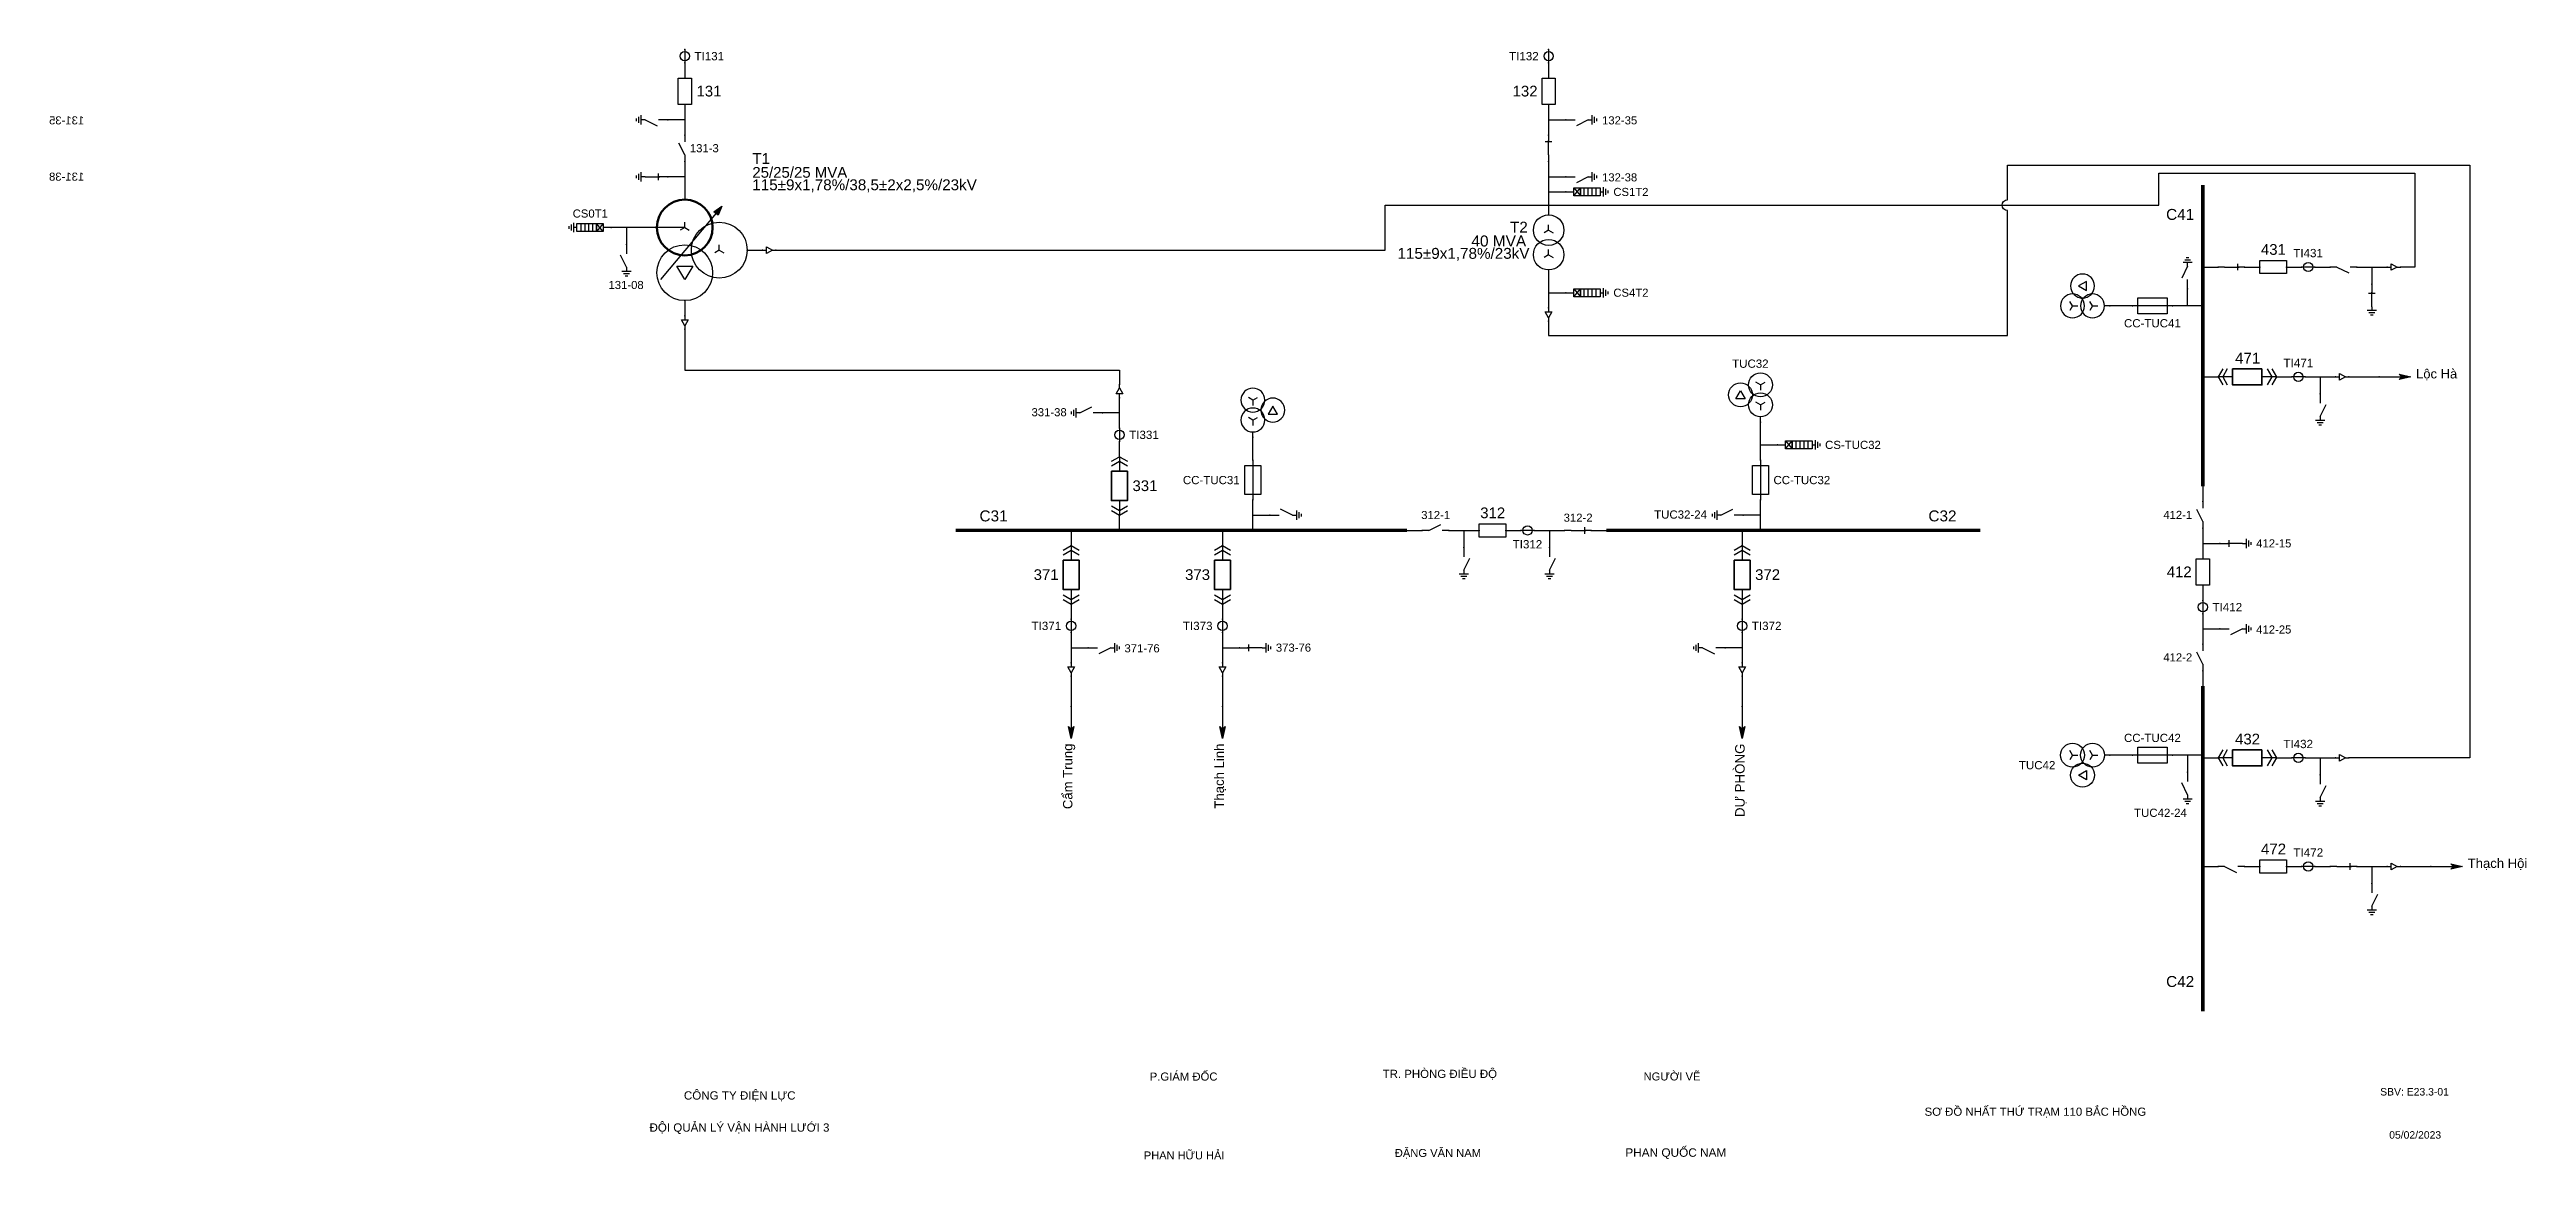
# Model space of a CAD drawing. Header units: millimetres. Extents: x -385 to 411, y 8 to 290.
# Drawn here: x -54.7 to 411.1, y 7.6 to 216.3 of the extents above; entities that cross this region are included whole.
import ezdxf

# ---------------------------------------------------------------- set-up
doc = ezdxf.new("R2010")
doc.units = ezdxf.units.MM
for name, color, linetype, lineweight in [('BUSBAR_22KV', 5, 'Continuous', 50), ('BUSBAR_35KV', 30, 'Continuous', 50), ('HV_110KV', 1, 'Continuous', 25), ('MV_22KV', 5, 'Continuous', 25), ('MV_35KV', 30, 'Continuous', 25)]:
    doc.layers.add(name, color=color, linetype=linetype, lineweight=lineweight)
doc.layers.add('SYM_PORTS', color=8, linetype='Continuous', plot=False)
doc.layers.add('TEXT', color=7, linetype='Continuous')
doc.styles.add('SLD_TEXT', font='arial.ttf')

msp = doc.modelspace()

# ---------------------------------------------------------------- texts
at = {"layer": 'TEXT', "attachment_point": 7, "style": 'SLD_TEXT'}
for s, insert, char_height in [('25/25/25 MVA', (77.45, 192.16), 2.0176), ('115±9x1,78%/38,5±2x2,5%/23kV', (77.45, 189.46), 2.0461), ('C41', (343.35, 184.23), 2.06), ('115±9x1,78%/23kV', (198.79, 176.56), 2.0506), ('40 MVA', (212.69, 179.23), 2.074), ('Lộc Hà', (390.36, 154.06), 1.748), ('C31', (120.18, 127.53), 2.06), ('C32', (298.65, 127.53), 2.06), ('Thạch Hội', (400.07, 62), 1.761), ('C42', (343.35, 39.97), 2.06), ('P.GIÁM ĐỐC', (152.19, 22.37), 1.521), ('TR. PHÒNG ĐIỀU ĐỘ', (196, 22.55), 1.5398), ('NGƯỜI VẼ', (245.08, 22.4), 1.5), ('CÔNG TY ĐIỆN LỰC', (64.58, 18.48), 1.5611), ('SBV: E23.3-01', (383.61, 19.57), 1.3991), ('ĐỘI QUẢN LÝ VẬN HÀNH LƯỚI 3', (58.11, 12.36), 1.5582), ('SƠ ĐỒ NHẤT THỨ TRẠM 110 BẮC HỒNG', (297.92, 15.44), 1.5357), ('PHAN HỮU HẢI', (151.09, 7.56), 1.4867), ('ĐẶNG VĂN NAM', (198.28, 7.7), 1.5038), ('PHAN QUỐC NAM', (241.64, 7.63), 1.5889), ('05/02/2023', (385.3, 11.46), 1.398)]:
    msp.add_mtext(s, dxfattribs=dict(at, insert=insert, char_height=char_height))
at = {"layer": 'TEXT', "attachment_point": 7, "rotation": 90, "style": 'SLD_TEXT'}
for s, insert, char_height in [('Cẩm Trung', (138.18, 73.45), 1.764), ('Thạch Linh', (166.53, 73.54), 1.77), ('DỰ PHÒNG', (264.48, 71.95), 1.793)]:
    msp.add_mtext(s, dxfattribs=dict(at, insert=insert, char_height=char_height))

# ---------------------------------------------------------------- blocks, each defined once
blk = doc.blocks.new('SYM_DISCONNECTOR_OPEN')
at = {"lineweight": 25}
for points in [[(0, -1.25), (-1.125, 1)], [(0, 2.5), (0, 1.25)], [(0, -1.25), (0, -2.5)]]:
    blk.add_lwpolyline(points, dxfattribs=at)
at = {"layer": 'SYM_PORTS'}
for p in [(0, 2.5), (0, -2.5)]:
    blk.add_point(p, dxfattribs=at)
blk.add_attdef('DEVICE_CODE', (1, -0.5), '', height=2)
blk = doc.blocks.new('SYM_EARTHING_SWITCH_CLOSED')
at = {"lineweight": 25}
for points in [[(-0.625, 1.25), (0.625, 1.25)], [(0, 3), (0, 1.25)], [(0, -1.25), (0, 1.5)], [(-0.875, -2), (0.875, -2)], [(-0.5625, -2.4375), (0.5625, -2.4375)], [(-0.25, -2.875), (0.25, -2.875)], [(0, -1.25), (0, -2)]]:
    blk.add_lwpolyline(points, dxfattribs=at)
at = {"layer": 'SYM_PORTS'}
blk.add_point((0, 3), dxfattribs=at)
blk.add_attdef('DEVICE_CODE', (1.875, 0), '', height=2)
blk = doc.blocks.new('SYM_TRANSFORMER_3W')
blk.add_hatch(color=7).paths.add_polyline_path([(3.75, 8.25), (3.0125, 6.575), (2.2375, 7.225)])
at = {"lineweight": 25}
for points in [[(-7.75, -5.5), (3.0125, 7.35)], [(-3.25, 4.25), (-3.25, 5.25)], [(-3.25, 4.25), (-8.5, 4.25)], [(-3.25, 4.25), (-4.1125, 3.75)], [(-3.25, 4.25), (-2.3875, 3.75)], [(3.25, 0), (2.3875, -0.5)], [(3.25, 0), (3.25, 1)], [(3.25, 0), (4.1125, -0.5)]]:
    blk.add_lwpolyline(points, dxfattribs=at)
for points in [[(3.75, 8.25), (3.0125, 6.575), (2.2375, 7.225)], [(-4.75, -3), (-1.75, -3), (-3.25, -5.5)]]:
    blk.add_lwpolyline(points, close=True, dxfattribs=at)
at = {"lineweight": 50}
blk.add_circle((-3.25, 4.25), 5.25, dxfattribs=at)
at = {"lineweight": 25}
for centre in [(3.25, 0), (-3.25, -4.25)]:
    blk.add_circle(centre, 5.25, dxfattribs=at)
at = {"layer": 'SYM_PORTS'}
for p in [(-3.25, 9.5), (-8.5, 4.25), (8.5, 0), (-3.25, -9.5)]:
    blk.add_point(p, dxfattribs=at)
blk.add_attdef('DEVICE_CODE', (9.5, 6.5), '', height=2)
at = {"flags": 1}
for tag, p in [('POWER', (9.5, 3.5)), ('VOLTAGE_RATIO', (9.5, 0.5))]:
    blk.add_attdef(tag, p, '', height=2, dxfattribs=at)
blk = doc.blocks.new('SYM_CABLE_TERMINATION')
at = {"lineweight": 25}
blk.add_lwpolyline([(-0.625, 0.5), (0.625, 0.5), (0, -0.625)], close=True, dxfattribs=at)
for points in [[(0, 1.25), (0, 0.5)], [(0, -0.625), (0, -1.25)]]:
    blk.add_lwpolyline(points, dxfattribs=at)
at = {"layer": 'SYM_PORTS'}
for p in [(0, 1.25), (0, -1.25)]:
    blk.add_point(p, dxfattribs=at)
blk = doc.blocks.new('SYM_EARTHING_SWITCH_OPEN')
at = {"lineweight": 25}
for points in [[(0, -1.25), (-1.125, 1)], [(0, 3), (0, 1.25)], [(-0.875, -2), (0.875, -2)], [(-0.5625, -2.4375), (0.5625, -2.4375)], [(-0.25, -2.875), (0.25, -2.875)], [(0, -1.25), (0, -2)]]:
    blk.add_lwpolyline(points, dxfattribs=at)
at = {"layer": 'SYM_PORTS'}
blk.add_point((0, 3), dxfattribs=at)
blk.add_attdef('DEVICE_CODE', (1.875, 0), '', height=2)
blk = doc.blocks.new('SYM_SURGE_ARRESTER')
at = {"lineweight": 25}
for points in [[(-0.75, 2.5), (0.75, 2.5), (0.75, 1.25), (-0.75, 1.25)], [(-0.75, 1.25), (0.75, 1.25), (0.75, -2.5), (-0.75, -2.5)]]:
    blk.add_lwpolyline(points, close=True, dxfattribs=at)
for points in [[(-0.75, 2.5), (0.75, 1.25)], [(0.75, 2.5), (-0.75, 1.25)], [(-0.75, 0.5), (0.75, 0.5)], [(0, 4), (0, 2.5)], [(-0.875, -3.125), (0.875, -3.125)], [(-0.75, -0.25), (0.75, -0.25)], [(-0.75, -1), (0.75, -1)], [(-0.75, -1.75), (0.75, -1.75)], [(-0.5625, -3.5625), (0.5625, -3.5625)], [(-0.25, -4), (0.25, -4)], [(0, -2.5), (0, -3.125)]]:
    blk.add_lwpolyline(points, dxfattribs=at)
at = {"layer": 'SYM_PORTS'}
blk.add_point((0, 4), dxfattribs=at)
blk.add_attdef('DEVICE_CODE', (1.875, 1), '', height=2)
blk = doc.blocks.new('SYM_TRANSFORMER_2W')
at = {"lineweight": 25}
for points in [[(0, 2.3125), (-0.8625, 1.8125)], [(0, 2.3125), (0, 3.3125)], [(0, 2.3125), (0.8625, 1.8125)], [(0, -2.3125), (-0.8625, -2.8125)], [(0, -2.3125), (0, -1.3125)], [(0, -2.3125), (0.8625, -2.8125)]]:
    blk.add_lwpolyline(points, dxfattribs=at)
for centre in [(0, 2.3125), (0, -2.3125)]:
    blk.add_circle(centre, 2.875, dxfattribs=at)
at = {"layer": 'SYM_PORTS'}
for p in [(0, 5.1875), (0, -5.1875)]:
    blk.add_point(p, dxfattribs=at)
blk.add_attdef('DEVICE_CODE', (3.875, 2.1875), '', height=2)
at = {"flags": 1}
for tag, p in [('POWER', (3.875, -0.8125)), ('VOLTAGE_RATIO', (3.875, -3.8125))]:
    blk.add_attdef(tag, p, '', height=2, dxfattribs=at)
blk = doc.blocks.new('SYM_CIRCUIT_BREAKER')
at = {"lineweight": 25}
blk.add_lwpolyline([(-1.25, 2.5), (1.25, 2.5), (1.25, -2.5), (-1.25, -2.5)], close=True, dxfattribs=at)
at = {"layer": 'SYM_PORTS'}
for p in [(0, 2.5), (0, -2.5)]:
    blk.add_point(p, dxfattribs=at)
blk.add_attdef('DEVICE_CODE', (2.25, -0.5), '', height=2)
at = {"flags": 1}
blk.add_attdef('RATING', (2.25, -3.5), '', height=2, dxfattribs=at)
blk = doc.blocks.new('SYM_CURRENT_TRANSFORMER')
at = {"lineweight": 25}
blk.add_lwpolyline([(0, 1.25), (0, -1.25)], dxfattribs=at)
blk.add_circle((0, 0), 0.875, dxfattribs=at)
at = {"layer": 'SYM_PORTS'}
for p in [(0, 1.25), (0, -1.25)]:
    blk.add_point(p, dxfattribs=at)
blk.add_attdef('DEVICE_CODE', (1.875, -1.75), '', height=2)
at = {"flags": 1}
blk.add_attdef('RATIO', (1.875, -4.75), '', height=2, dxfattribs=at)
blk = doc.blocks.new('SYM_DRAWOUT_BREAKER')
at = {"lineweight": 25}
for points in [[(-1.5, 4.625), (0, 5.5), (1.5, 4.625)], [(0, 5.5), (0, 2.75)], [(-1.5, 3.75), (0, 4.625), (1.5, 3.75)], [(-1.5, -3.75), (0, -4.625), (1.5, -3.75)], [(-1.5, -4.625), (0, -5.5), (1.5, -4.625)], [(0, -2.75), (0, -5.5)]]:
    blk.add_lwpolyline(points, dxfattribs=at)
at = {"lineweight": 35}
blk.add_lwpolyline([(-1.5, 2.75), (1.5, 2.75), (1.5, -2.75), (-1.5, -2.75)], close=True, dxfattribs=at)
at = {"layer": 'SYM_PORTS'}
for p in [(0, 5.5), (0, -5.5)]:
    blk.add_point(p, dxfattribs=at)
blk.add_attdef('DEVICE_CODE', (2.5, 2.5), '', height=2)
at = {"flags": 1}
blk.add_attdef('RATING', (2.5, -0.5), '', height=2, dxfattribs=at)
blk = doc.blocks.new('SYM_LINE_FEEDER_ARROW')
blk.add_hatch(color=7).paths.add_polyline_path([(0, -3), (-0.5, -0.75), (0, -1.25), (0.5, -0.75)])
at = {"lineweight": 25}
blk.add_lwpolyline([(0, 3), (0, -1.25)], dxfattribs=at)
blk.add_lwpolyline([(0, -3), (-0.5, -0.75), (0, -1.25), (0.5, -0.75)], close=True, dxfattribs=at)
at = {"layer": 'SYM_PORTS'}
blk.add_point((0, 3), dxfattribs=at)
blk.add_attdef('LINE_NAME', (1.5, 0), '', height=2)
blk = doc.blocks.new('SYM_FUSE_DISCONNECTOR')
at = {"lineweight": 25}
blk.add_lwpolyline([(-1.5, 2.75), (1.5, 2.75), (1.5, -2.75), (-1.5, -2.75)], close=True, dxfattribs=at)
blk.add_lwpolyline([(0, 3.75), (0, -3.75)], dxfattribs=at)
at = {"layer": 'SYM_PORTS'}
for p in [(0, 3.75), (0, -3.75)]:
    blk.add_point(p, dxfattribs=at)
blk.add_attdef('DEVICE_CODE', (2.5, 0.75), '', height=2)
at = {"flags": 1}
blk.add_attdef('RATING', (2.5, -2.25), '', height=2, dxfattribs=at)
blk = doc.blocks.new('SYM_VOLTAGE_TRANSFORMER')
at = {"lineweight": 25}
for points in [[(0, 1.375), (-0.8625, 0.875)], [(0, 4.625), (0, 3.625)], [(0, 1.375), (0, 2.375)], [(0, 1.375), (0.8625, 0.875)], [(0, -2.375), (-0.8625, -2.875)], [(0, -2.375), (0, -1.375)], [(0, -2.375), (0.8625, -2.875)]]:
    blk.add_lwpolyline(points, dxfattribs=at)
blk.add_lwpolyline([(2.875, 0.25), (4.625, 0.25), (3.75, -1.25)], close=True, dxfattribs=at)
for centre in [(0, 1.375), (3.75, -0.5), (0, -2.375)]:
    blk.add_circle(centre, 2.25, dxfattribs=at)
at = {"layer": 'SYM_PORTS'}
blk.add_point((0, 4.625), dxfattribs=at)
blk.add_attdef('DEVICE_CODE', (7, 1.625), '', height=2)
at = {"flags": 1}
blk.add_attdef('RATIO', (7, -1.375), '', height=2, dxfattribs=at)
blk = doc.blocks.new('SYM_DISCONNECTOR_CLOSED')
at = {"lineweight": 25}
for points in [[(-0.625, 1.25), (0.625, 1.25)], [(0, 2.5), (0, 1.25)], [(0, -1.25), (0, 1.5)], [(0, -1.25), (0, -2.5)]]:
    blk.add_lwpolyline(points, dxfattribs=at)
at = {"layer": 'SYM_PORTS'}
for p in [(0, 2.5), (0, -2.5)]:
    blk.add_point(p, dxfattribs=at)
blk.add_attdef('DEVICE_CODE', (1.625, -0.5), '', height=2)

# ---------------------------------------------------------------- linework, layer by layer
at = {"layer": 'BUSBAR_22KV', "const_width": 0.671}
for points in [[(350.25, 190.81), (350.25, 134.13)], [(350.25, 96.62), (350.25, 35.45)]]:
    msp.add_lwpolyline(points, dxfattribs=at)
at = {"layer": 'BUSBAR_35KV', "const_width": 0.671}
for points in [[(115.69, 125.87), (200.57, 125.87)], [(238.08, 125.87), (308.42, 125.87)]]:
    msp.add_lwpolyline(points, dxfattribs=at)
at = {"layer": 'HV_110KV'}
for points in [[(64.74, 213.8), (64.74, 210.94)], [(227.22, 213.8), (227.22, 210.94)], [(64.74, 205.94), (64.74, 203.08)], [(227.22, 205.94), (227.22, 203.08)], [(64.74, 203.08), (61.53, 203.08)], [(64.74, 203.08), (64.74, 200.22)], [(227.22, 203.08), (230.43, 203.08)], [(227.22, 203.08), (227.22, 200.22)], [(64.74, 192.36), (61.53, 192.36)], [(64.74, 195.22), (64.74, 192.36)], [(64.74, 192.36), (64.74, 188.08)], [(227.22, 195.22), (227.22, 192.36)], [(227.22, 192.36), (230.43, 192.36)], [(227.22, 192.36), (227.22, 189.51)], [(227.22, 189.51), (230.43, 189.51)], [(227.22, 189.51), (227.22, 185.22)], [(53.78, 182.83), (50.92, 182.83)], [(59.49, 182.83), (53.78, 182.83)], [(53.78, 182.83), (53.78, 179.62)]]:
    msp.add_lwpolyline(points, dxfattribs=at)
at = {"layer": 'MV_22KV'}
for points in [[(81.85, 178.58), (84.55, 178.58), (196.5, 178.58), (196.5, 187.04), (342, 187.04), (342, 193.04), (390.1, 193.04), (390.1, 175.4), (387.4, 175.4)], [(76.49, 178.58), (79.35, 178.58)], [(227.22, 174.84), (227.22, 170.56)], [(350.25, 175.4), (353.11, 175.4)], [(358.11, 175.4), (360.97, 175.4)], [(365.97, 175.4), (368.83, 175.4)], [(371.33, 175.4), (374.19, 175.4)], [(379.19, 175.4), (382.05, 175.4)], [(382.05, 175.4), (382.05, 172.19)], [(382.05, 175.4), (384.9, 175.4)], [(227.22, 170.56), (230.43, 170.56)], [(227.22, 170.56), (227.22, 167.7)], [(337.04, 168.08), (332.75, 168.08)], [(347.4, 168.08), (344.54, 168.08)], [(347.4, 168.08), (347.4, 171.29)], [(350.25, 168.08), (347.4, 168.08)], [(350.25, 154.73), (353.11, 154.73)], [(364.11, 154.73), (366.97, 154.73)], [(369.47, 154.73), (372.33, 154.73)], [(372.33, 154.73), (372.33, 151.52)], [(372.33, 154.73), (375.19, 154.73)], [(377.69, 154.73), (383.4, 154.73)], [(350.25, 134.13), (350.25, 131.27)], [(350.25, 126.27), (350.25, 123.41)], [(350.25, 123.41), (353.47, 123.41)], [(350.25, 123.41), (350.25, 120.55)], [(350.25, 115.55), (350.25, 112.7)], [(350.25, 110.2), (350.25, 107.34)], [(350.25, 107.34), (353.47, 107.34)], [(350.25, 107.34), (350.25, 104.48)], [(350.25, 99.48), (350.25, 96.62)], [(337.04, 83.6), (332.75, 83.6)], [(347.4, 83.6), (344.54, 83.6)], [(350.25, 83.6), (347.4, 83.6)], [(347.4, 83.6), (347.4, 80.39)], [(350.25, 83.08), (353.11, 83.08)], [(364.11, 83.08), (366.97, 83.08)], [(369.47, 83.08), (372.33, 83.08)], [(372.33, 83.08), (372.33, 79.87)], [(372.33, 83.08), (375.19, 83.08)], [(350.25, 62.67), (353.11, 62.67)], [(358.11, 62.67), (360.97, 62.67)], [(365.97, 62.67), (368.83, 62.67)], [(371.33, 62.67), (374.19, 62.67)], [(379.19, 62.67), (382.05, 62.67)], [(382.05, 62.67), (382.05, 59.45)], [(382.05, 62.67), (384.9, 62.67)], [(387.4, 62.67), (393.12, 62.67)]]:
    msp.add_lwpolyline(points, dxfattribs=at)
msp.add_lwpolyline([(227.22, 165.2), (227.22, 162.5), (313.5, 162.5), (313.5, 186.04, -1), (313.5, 188.04), (313.5, 194.54), (400.5, 194.54), (400.5, 83.08), (380.39, 83.08), (377.69, 83.08)], format="xyb", dxfattribs=at)
at = {"layer": 'MV_35KV'}
for points in [[(64.74, 169.08), (64.74, 166.22)], [(64.74, 163.72), (64.74, 161.02), (64.74, 156.01), (146.5, 156.01), (146.5, 153.31)], [(146.5, 147.95), (146.5, 150.81)], [(146.5, 147.95), (143.29, 147.95)], [(146.5, 145.09), (146.5, 147.95)], [(267.05, 141.95), (267.05, 146.23)], [(146.5, 139.73), (146.5, 142.59)], [(171.6, 139.09), (171.6, 143.38)], [(267.05, 139.09), (267.05, 141.95)], [(267.05, 141.95), (270.26, 141.95)], [(171.6, 128.73), (171.6, 131.59)], [(267.05, 128.73), (267.05, 131.59)], [(137.4, 125.87), (137.4, 123.01)], [(146.5, 125.87), (146.5, 128.73)], [(165.87, 125.87), (165.87, 123.01)], [(171.6, 125.87), (171.6, 128.73)], [(171.6, 128.73), (174.81, 128.73)], [(200.57, 125.87), (203.43, 125.87)], [(208.43, 125.87), (211.29, 125.87)], [(211.29, 125.87), (211.29, 122.66)], [(211.29, 125.87), (214.14, 125.87)], [(219.14, 125.87), (222, 125.87)], [(224.5, 125.87), (227.36, 125.87)], [(227.36, 125.87), (227.36, 122.66)], [(227.36, 125.87), (230.22, 125.87)], [(235.22, 125.87), (238.08, 125.87)], [(263.6, 125.87), (263.6, 123.01)], [(267.05, 128.73), (263.83, 128.73)], [(267.05, 125.87), (267.05, 128.73)], [(137.4, 112.01), (137.4, 109.16)], [(165.87, 112.01), (165.87, 109.16)], [(263.6, 112.01), (263.6, 109.16)], [(137.4, 106.66), (137.4, 103.8)], [(137.4, 103.8), (140.61, 103.8)], [(137.4, 103.8), (137.4, 100.94)], [(165.87, 106.66), (165.87, 103.8)], [(165.87, 103.8), (169.08, 103.8)], [(165.87, 103.8), (165.87, 100.94)], [(263.6, 103.8), (260.39, 103.8)], [(263.6, 106.66), (263.6, 103.8)], [(263.6, 103.8), (263.6, 100.94)], [(137.4, 98.44), (137.4, 92.72)], [(165.87, 98.44), (165.87, 92.72)], [(263.6, 98.44), (263.6, 92.72)]]:
    msp.add_lwpolyline(points, dxfattribs=at)

# ---------------------------------------------------------------- block references
at = {"layer": 'HV_110KV'}
ref = msp.add_blockref('SYM_CURRENT_TRANSFORMER', (64.74, 215.05), dxfattribs=at)
ref.add_attrib('DEVICE_CODE', 'TI131', (66.57, 214.27), dxfattribs={"layer": 'TEXT', "height": 1.558, "style": 'SLD_TEXT'})
ref = msp.add_blockref('SYM_CURRENT_TRANSFORMER', (227.22, 215.05), dxfattribs=at)
ref.add_attrib('DEVICE_CODE', 'TI132', (219.78, 214.27), dxfattribs={"layer": 'TEXT', "height": 1.558, "style": 'SLD_TEXT'})
ref = msp.add_blockref('SYM_CIRCUIT_BREAKER', (64.74, 208.44), dxfattribs=at)
ref.add_attrib('DEVICE_CODE', '131', (66.95, 207.47), dxfattribs={"layer": 'TEXT', "height": 2.014, "style": 'SLD_TEXT'})
ref = msp.add_blockref('SYM_CIRCUIT_BREAKER', (227.22, 208.44), dxfattribs=at)
ref.add_attrib('DEVICE_CODE', '132', (220.44, 207.47), dxfattribs={"layer": 'TEXT', "height": 2.014, "style": 'SLD_TEXT'})
ref = msp.add_blockref('SYM_EARTHING_SWITCH_OPEN', (58.53, 203.08), dxfattribs=dict(at, xscale=-1, rotation=270))
ref.add_attrib('DEVICE_CODE', '131-35', (48.2, 202.22), dxfattribs={"layer": 'TEXT', "extrusion": (0, 0, -1), "height": 1.521, "style": 'SLD_TEXT'})
ref = msp.add_blockref('SYM_EARTHING_SWITCH_OPEN', (233.43, 203.08), dxfattribs=dict(at, rotation=90))
ref.add_attrib('DEVICE_CODE', '132-35', (237.26, 202.22), dxfattribs={"layer": 'TEXT', "height": 1.521, "style": 'SLD_TEXT'})
ref = msp.add_blockref('SYM_DISCONNECTOR_CLOSED', (227.22, 197.72), dxfattribs=dict(at, xscale=-1))
ref.add_attrib('DEVICE_CODE', '132-3', (220.29, 196.98), dxfattribs={"layer": 'TEXT', "extrusion": (0, 0, -1), "height": 1.523, "style": 'SLD_TEXT'})
ref = msp.add_blockref('SYM_TRANSFORMER_3W', (67.99, 178.58), dxfattribs=at)
ref.add_attrib('DEVICE_CODE', 'T1', (77.45, 194.78), dxfattribs={"layer": 'TEXT', "height": 2.046, "style": 'SLD_TEXT'})
ref = msp.add_blockref('SYM_DISCONNECTOR_OPEN', (64.74, 197.72), dxfattribs=at)
ref.add_attrib('DEVICE_CODE', '131-3', (65.7, 196.98), dxfattribs={"layer": 'TEXT', "height": 1.523, "style": 'SLD_TEXT'})
ref = msp.add_blockref('SYM_EARTHING_SWITCH_CLOSED', (58.53, 192.36), dxfattribs=dict(at, xscale=-1, rotation=270))
ref.add_attrib('DEVICE_CODE', '131-38', (48.2, 191.63), dxfattribs={"layer": 'TEXT', "extrusion": (0, 0, -1), "height": 1.521, "style": 'SLD_TEXT'})
ref = msp.add_blockref('SYM_EARTHING_SWITCH_OPEN', (233.43, 192.36), dxfattribs=dict(at, rotation=90))
ref.add_attrib('DEVICE_CODE', '132-38', (237.26, 191.5), dxfattribs={"layer": 'TEXT', "height": 1.521, "style": 'SLD_TEXT'})
ref = msp.add_blockref('SYM_SURGE_ARRESTER', (234.43, 189.51), dxfattribs=dict(at, rotation=90))
ref.add_attrib('DEVICE_CODE', 'CS1T2', (239.39, 188.76), dxfattribs={"layer": 'TEXT', "height": 1.518, "style": 'SLD_TEXT'})
ref = msp.add_blockref('SYM_SURGE_ARRESTER', (46.92, 182.83), dxfattribs=dict(at, rotation=270))
ref.add_attrib('DEVICE_CODE', 'CS0T1', (43.67, 184.7), dxfattribs={"layer": 'TEXT', "height": 1.518, "style": 'SLD_TEXT'})
ref = msp.add_blockref('SYM_TRANSFORMER_2W', (227.22, 180.03), dxfattribs=at)
ref.add_attrib('DEVICE_CODE', 'T2', (219.96, 181.87), dxfattribs={"layer": 'TEXT', "height": 2.046, "style": 'SLD_TEXT'})
ref = msp.add_blockref('SYM_EARTHING_SWITCH_OPEN', (53.78, 176.62), dxfattribs=at)
ref.add_attrib('DEVICE_CODE', '131-08', (50.4, 171.26), dxfattribs={"layer": 'TEXT', "height": 1.521, "style": 'SLD_TEXT'})
at = {"layer": 'MV_22KV'}
ref = msp.add_blockref('SYM_DISCONNECTOR_OPEN', (376.69, 175.4), dxfattribs=dict(at, xscale=-1, rotation=270))
ref.add_attrib('DEVICE_CODE', '431-3', (374.01, 176.4), dxfattribs={"layer": 'TEXT', "extrusion": (0, 0, -1), "height": 1.523, "style": 'SLD_TEXT'})
ref = msp.add_blockref('SYM_DISCONNECTOR_CLOSED', (355.61, 175.4), dxfattribs=dict(at, xscale=-1, rotation=270))
ref.add_attrib('DEVICE_CODE', '431-1', (352.93, 177.03), dxfattribs={"layer": 'TEXT', "extrusion": (0, 0, -1), "height": 1.523, "style": 'SLD_TEXT'})
ref = msp.add_blockref('SYM_EARTHING_SWITCH_OPEN', (347.4, 174.29), dxfattribs=dict(at, xscale=-1, rotation=180))
ref.add_attrib('DEVICE_CODE', 'TUC41-14', (337.32, 178.14), dxfattribs={"layer": 'TEXT', "extrusion": (0, 0, -1), "height": 1.542, "style": 'SLD_TEXT'})
at = {"layer": 'MV_22KV', "rotation": 90}
for name, p in [('SYM_CABLE_TERMINATION', (80.6, 178.58)), ('SYM_CABLE_TERMINATION', (386.15, 175.4)), ('SYM_CABLE_TERMINATION', (376.44, 154.73)), ('SYM_LINE_FEEDER_ARROW', (386.4, 154.73)), ('SYM_CABLE_TERMINATION', (376.44, 83.08)), ('SYM_CABLE_TERMINATION', (386.15, 62.67)), ('SYM_LINE_FEEDER_ARROW', (396.12, 62.67))]:
    msp.add_blockref(name, p, dxfattribs=at)
at = {"layer": 'MV_22KV'}
ref = msp.add_blockref('SYM_CIRCUIT_BREAKER', (363.47, 175.4), dxfattribs=dict(at, rotation=270))
ref.add_attrib('DEVICE_CODE', '431', (361.18, 177.69), dxfattribs={"layer": 'TEXT', "height": 2.014, "style": 'SLD_TEXT'})
ref = msp.add_blockref('SYM_CURRENT_TRANSFORMER', (370.08, 175.4), dxfattribs=dict(at, rotation=270))
ref.add_attrib('DEVICE_CODE', 'TI431', (367.27, 177.24), dxfattribs={"layer": 'TEXT', "height": 1.558, "style": 'SLD_TEXT'})
ref = msp.add_blockref('SYM_VOLTAGE_TRANSFORMER', (328.13, 168.08), dxfattribs=dict(at, xscale=-1, rotation=270))
ref.add_attrib('DEVICE_CODE', 'TUC41', (315.66, 169.17), dxfattribs={"layer": 'TEXT', "extrusion": (0, 0, -1), "height": 1.549, "style": 'SLD_TEXT'})
ref = msp.add_blockref('SYM_EARTHING_SWITCH_CLOSED', (382.05, 169.19), dxfattribs=dict(at, xscale=-1))
ref.add_attrib('DEVICE_CODE', '431-38', (378.79, 163.83), dxfattribs={"layer": 'TEXT', "extrusion": (0, 0, -1), "height": 1.521, "style": 'SLD_TEXT'})
ref = msp.add_blockref('SYM_SURGE_ARRESTER', (234.43, 170.56), dxfattribs=dict(at, rotation=90))
ref.add_attrib('DEVICE_CODE', 'CS4T2', (239.39, 169.81), dxfattribs={"layer": 'TEXT', "height": 1.518, "style": 'SLD_TEXT'})
ref = msp.add_blockref('SYM_FUSE_DISCONNECTOR', (340.79, 168.08), dxfattribs=dict(at, rotation=270))
ref.add_attrib('DEVICE_CODE', 'CC-TUC41', (335.43, 164.05), dxfattribs={"layer": 'TEXT', "height": 1.546, "style": 'SLD_TEXT'})
msp.add_blockref('SYM_CABLE_TERMINATION', (227.22, 166.45), dxfattribs=at)
ref = msp.add_blockref('SYM_DRAWOUT_BREAKER', (358.61, 154.73), dxfattribs=dict(at, rotation=270))
ref.add_attrib('DEVICE_CODE', '471', (356.32, 157.25), dxfattribs={"layer": 'TEXT', "height": 2.032, "style": 'SLD_TEXT'})
ref = msp.add_blockref('SYM_CURRENT_TRANSFORMER', (368.22, 154.73), dxfattribs=dict(at, rotation=270))
ref.add_attrib('DEVICE_CODE', 'TI471', (365.41, 156.56), dxfattribs={"layer": 'TEXT', "height": 1.575, "style": 'SLD_TEXT'})
ref = msp.add_blockref('SYM_EARTHING_SWITCH_OPEN', (372.33, 148.52), dxfattribs=dict(at, xscale=-1))
ref.add_attrib('DEVICE_CODE', '471-76', (369.2, 143.16), dxfattribs={"layer": 'TEXT', "extrusion": (0, 0, -1), "height": 1.524, "style": 'SLD_TEXT'})
ref = msp.add_blockref('SYM_DISCONNECTOR_OPEN', (350.25, 128.77), dxfattribs=at)
ref.add_attrib('DEVICE_CODE', '412-1', (342.82, 128.02), dxfattribs={"layer": 'TEXT', "height": 1.523, "style": 'SLD_TEXT'})
ref = msp.add_blockref('SYM_EARTHING_SWITCH_CLOSED', (356.47, 123.41), dxfattribs=dict(at, rotation=90))
ref.add_attrib('DEVICE_CODE', '412-15', (360.29, 122.67), dxfattribs={"layer": 'TEXT', "height": 1.521, "style": 'SLD_TEXT'})
ref = msp.add_blockref('SYM_CIRCUIT_BREAKER', (350.25, 118.05), dxfattribs=at)
ref.add_attrib('DEVICE_CODE', '412', (343.47, 117.07), dxfattribs={"layer": 'TEXT', "height": 2.01, "style": 'SLD_TEXT'})
ref = msp.add_blockref('SYM_CURRENT_TRANSFORMER', (350.25, 111.45), dxfattribs=at)
ref.add_attrib('DEVICE_CODE', 'TI412', (352.08, 110.66), dxfattribs={"layer": 'TEXT', "height": 1.559, "style": 'SLD_TEXT'})
ref = msp.add_blockref('SYM_EARTHING_SWITCH_OPEN', (356.47, 107.34), dxfattribs=dict(at, rotation=90))
ref.add_attrib('DEVICE_CODE', '412-25', (360.29, 106.47), dxfattribs={"layer": 'TEXT', "height": 1.521, "style": 'SLD_TEXT'})
ref = msp.add_blockref('SYM_DISCONNECTOR_OPEN', (350.25, 101.98), dxfattribs=at)
ref.add_attrib('DEVICE_CODE', '412-2', (342.82, 101.23), dxfattribs={"layer": 'TEXT', "height": 1.523, "style": 'SLD_TEXT'})
ref = msp.add_blockref('SYM_VOLTAGE_TRANSFORMER', (328.13, 83.6), dxfattribs=dict(at, rotation=270))
ref.add_attrib('DEVICE_CODE', 'TUC42', (315.66, 80.94), dxfattribs={"layer": 'TEXT', "height": 1.549, "style": 'SLD_TEXT'})
ref = msp.add_blockref('SYM_FUSE_DISCONNECTOR', (340.79, 83.6), dxfattribs=dict(at, rotation=270))
ref.add_attrib('DEVICE_CODE', 'CC-TUC42', (335.43, 86.07), dxfattribs={"layer": 'TEXT', "height": 1.546, "style": 'SLD_TEXT'})
ref = msp.add_blockref('SYM_DRAWOUT_BREAKER', (358.61, 83.08), dxfattribs=dict(at, rotation=270))
ref.add_attrib('DEVICE_CODE', '432', (356.32, 85.62), dxfattribs={"layer": 'TEXT', "height": 2.014, "style": 'SLD_TEXT'})
ref = msp.add_blockref('SYM_CURRENT_TRANSFORMER', (368.22, 83.08), dxfattribs=dict(at, rotation=270))
ref.add_attrib('DEVICE_CODE', 'TI432', (365.41, 84.92), dxfattribs={"layer": 'TEXT', "height": 1.558, "style": 'SLD_TEXT'})
ref = msp.add_blockref('SYM_EARTHING_SWITCH_OPEN', (372.33, 76.87), dxfattribs=dict(at, xscale=-1))
ref.add_attrib('DEVICE_CODE', '432-38', (369.2, 71.52), dxfattribs={"layer": 'TEXT', "extrusion": (0, 0, -1), "height": 1.521, "style": 'SLD_TEXT'})
ref = msp.add_blockref('SYM_EARTHING_SWITCH_OPEN', (347.4, 77.39), dxfattribs=at)
ref.add_attrib('DEVICE_CODE', 'TUC42-24', (337.32, 71.99), dxfattribs={"layer": 'TEXT', "height": 1.542, "style": 'SLD_TEXT'})
ref = msp.add_blockref('SYM_DISCONNECTOR_CLOSED', (376.69, 62.67), dxfattribs=dict(at, xscale=-1, rotation=270))
ref.add_attrib('DEVICE_CODE', '472-7', (374.01, 64.28), dxfattribs={"layer": 'TEXT', "extrusion": (0, 0, -1), "height": 1.539, "style": 'SLD_TEXT'})
ref = msp.add_blockref('SYM_DISCONNECTOR_OPEN', (355.61, 62.67), dxfattribs=dict(at, xscale=-1, rotation=270))
ref.add_attrib('DEVICE_CODE', '472-2', (352.93, 63.66), dxfattribs={"layer": 'TEXT', "extrusion": (0, 0, -1), "height": 1.539, "style": 'SLD_TEXT'})
ref = msp.add_blockref('SYM_CIRCUIT_BREAKER', (363.47, 62.67), dxfattribs=dict(at, rotation=270))
ref.add_attrib('DEVICE_CODE', '472', (361.18, 64.93), dxfattribs={"layer": 'TEXT', "height": 2.032, "style": 'SLD_TEXT'})
ref = msp.add_blockref('SYM_CURRENT_TRANSFORMER', (370.08, 62.67), dxfattribs=dict(at, rotation=270))
ref.add_attrib('DEVICE_CODE', 'TI472', (367.27, 64.5), dxfattribs={"layer": 'TEXT', "height": 1.575, "style": 'SLD_TEXT'})
ref = msp.add_blockref('SYM_EARTHING_SWITCH_OPEN', (382.05, 56.45), dxfattribs=dict(at, xscale=-1))
ref.add_attrib('DEVICE_CODE', '472-76', (378.92, 51.1), dxfattribs={"layer": 'TEXT', "extrusion": (0, 0, -1), "height": 1.524, "style": 'SLD_TEXT'})
at = {"layer": 'MV_35KV'}
for name, p in [('SYM_CABLE_TERMINATION', (64.74, 164.97)), ('SYM_CABLE_TERMINATION', (137.4, 99.69)), ('SYM_CABLE_TERMINATION', (165.87, 99.69)), ('SYM_CABLE_TERMINATION', (263.6, 99.69)), ('SYM_LINE_FEEDER_ARROW', (137.4, 89.72)), ('SYM_LINE_FEEDER_ARROW', (165.87, 89.72)), ('SYM_LINE_FEEDER_ARROW', (263.6, 89.72))]:
    msp.add_blockref(name, p, dxfattribs=at)
ref = msp.add_blockref('SYM_VOLTAGE_TRANSFORMER', (171.6, 148), dxfattribs=dict(at, xscale=-1, rotation=180))
ref.add_attrib('DEVICE_CODE', 'TUC31', (170.03, 153.6), dxfattribs={"layer": 'TEXT', "extrusion": (0, 0, -1), "height": 1.549, "style": 'SLD_TEXT'})
ref = msp.add_blockref('SYM_VOLTAGE_TRANSFORMER', (267.05, 150.86), dxfattribs=dict(at, rotation=180))
ref.add_attrib('DEVICE_CODE', 'TUC32', (261.73, 156.45), dxfattribs={"layer": 'TEXT', "height": 1.549, "style": 'SLD_TEXT'})
ref = msp.add_blockref('SYM_EARTHING_SWITCH_OPEN', (140.29, 147.95), dxfattribs=dict(at, rotation=270))
ref.add_attrib('DEVICE_CODE', '331-38', (129.96, 147.33), dxfattribs={"layer": 'TEXT', "height": 1.521, "style": 'SLD_TEXT'})
at = {"layer": 'MV_35KV', "rotation": 180}
msp.add_blockref('SYM_CABLE_TERMINATION', (146.5, 152.06), dxfattribs=at)
at = {"layer": 'MV_35KV'}
ref = msp.add_blockref('SYM_CURRENT_TRANSFORMER', (146.5, 143.84), dxfattribs=at)
ref.add_attrib('DEVICE_CODE', 'TI331', (148.33, 143.06), dxfattribs={"layer": 'TEXT', "height": 1.558, "style": 'SLD_TEXT'})
ref = msp.add_blockref('SYM_SURGE_ARRESTER', (274.26, 141.95), dxfattribs=dict(at, rotation=90))
ref.add_attrib('DEVICE_CODE', 'CS-TUC32', (279.21, 141.18), dxfattribs={"layer": 'TEXT', "height": 1.536, "style": 'SLD_TEXT'})
ref = msp.add_blockref('SYM_DRAWOUT_BREAKER', (146.5, 134.23), dxfattribs=at)
ref.add_attrib('DEVICE_CODE', '331', (148.95, 133.26), dxfattribs={"layer": 'TEXT', "height": 2.014, "style": 'SLD_TEXT'})
ref = msp.add_blockref('SYM_FUSE_DISCONNECTOR', (171.6, 135.34), dxfattribs=at)
ref.add_attrib('DEVICE_CODE', 'CC-TUC31', (158.43, 134.56), dxfattribs={"layer": 'TEXT', "height": 1.546, "style": 'SLD_TEXT'})
ref = msp.add_blockref('SYM_FUSE_DISCONNECTOR', (267.05, 135.34), dxfattribs=at)
ref.add_attrib('DEVICE_CODE', 'CC-TUC32', (269.5, 134.56), dxfattribs={"layer": 'TEXT', "height": 1.546, "style": 'SLD_TEXT'})
ref = msp.add_blockref('SYM_EARTHING_SWITCH_OPEN', (177.81, 128.73), dxfattribs=dict(at, xscale=-1, rotation=90))
ref.add_attrib('DEVICE_CODE', 'TUC31-14', (181.64, 128.08), dxfattribs={"layer": 'TEXT', "extrusion": (0, 0, -1), "height": 1.542, "style": 'SLD_TEXT'})
ref = msp.add_blockref('SYM_DISCONNECTOR_OPEN', (205.93, 125.87), dxfattribs=dict(at, rotation=270))
ref.add_attrib('DEVICE_CODE', '312-1', (203.25, 128), dxfattribs={"layer": 'TEXT', "height": 1.523, "style": 'SLD_TEXT'})
ref = msp.add_blockref('SYM_CIRCUIT_BREAKER', (216.64, 125.87), dxfattribs=dict(at, rotation=270))
ref.add_attrib('DEVICE_CODE', '312', (214.35, 128.16), dxfattribs={"layer": 'TEXT', "height": 2.014, "style": 'SLD_TEXT'})
ref = msp.add_blockref('SYM_CURRENT_TRANSFORMER', (223.25, 125.87), dxfattribs=dict(at, rotation=270))
ref.add_attrib('DEVICE_CODE', 'TI312', (220.45, 122.48), dxfattribs={"layer": 'TEXT', "height": 1.558, "style": 'SLD_TEXT'})
ref = msp.add_blockref('SYM_DISCONNECTOR_CLOSED', (232.72, 125.87), dxfattribs=dict(at, rotation=270))
ref.add_attrib('DEVICE_CODE', '312-2', (230.04, 127.5), dxfattribs={"layer": 'TEXT', "height": 1.523, "style": 'SLD_TEXT'})
ref = msp.add_blockref('SYM_EARTHING_SWITCH_OPEN', (260.83, 128.73), dxfattribs=dict(at, rotation=270))
ref.add_attrib('DEVICE_CODE', 'TUC32-24', (247.06, 128.08), dxfattribs={"layer": 'TEXT', "height": 1.542, "style": 'SLD_TEXT'})
ref = msp.add_blockref('SYM_EARTHING_SWITCH_OPEN', (227.36, 119.66), dxfattribs=dict(at, xscale=-1))
ref.add_attrib('DEVICE_CODE', '312-25', (224.23, 114.31), dxfattribs={"layer": 'TEXT', "extrusion": (0, 0, -1), "height": 1.521, "style": 'SLD_TEXT'})
ref = msp.add_blockref('SYM_EARTHING_SWITCH_OPEN', (211.29, 119.66), dxfattribs=dict(at, xscale=-1))
ref.add_attrib('DEVICE_CODE', '312-15', (208.16, 114.31), dxfattribs={"layer": 'TEXT', "extrusion": (0, 0, -1), "height": 1.521, "style": 'SLD_TEXT'})
ref = msp.add_blockref('SYM_DRAWOUT_BREAKER', (137.4, 117.51), dxfattribs=at)
ref.add_attrib('DEVICE_CODE', '371', (130.36, 116.54), dxfattribs={"layer": 'TEXT', "height": 2.014, "style": 'SLD_TEXT'})
ref = msp.add_blockref('SYM_DRAWOUT_BREAKER', (165.87, 117.51), dxfattribs=at)
ref.add_attrib('DEVICE_CODE', '373', (158.84, 116.54), dxfattribs={"layer": 'TEXT', "height": 2.014, "style": 'SLD_TEXT'})
ref = msp.add_blockref('SYM_DRAWOUT_BREAKER', (263.6, 117.51), dxfattribs=at)
ref.add_attrib('DEVICE_CODE', '372', (266.05, 116.54), dxfattribs={"layer": 'TEXT', "height": 2.014, "style": 'SLD_TEXT'})
ref = msp.add_blockref('SYM_CURRENT_TRANSFORMER', (137.4, 107.91), dxfattribs=at)
ref.add_attrib('DEVICE_CODE', 'TI371', (129.96, 107.13), dxfattribs={"layer": 'TEXT', "height": 1.562, "style": 'SLD_TEXT'})
ref = msp.add_blockref('SYM_CURRENT_TRANSFORMER', (165.87, 107.91), dxfattribs=at)
ref.add_attrib('DEVICE_CODE', 'TI373', (158.43, 107.13), dxfattribs={"layer": 'TEXT', "height": 1.562, "style": 'SLD_TEXT'})
ref = msp.add_blockref('SYM_CURRENT_TRANSFORMER', (263.6, 107.91), dxfattribs=at)
ref.add_attrib('DEVICE_CODE', 'TI372', (265.43, 107.13), dxfattribs={"layer": 'TEXT', "height": 1.562, "style": 'SLD_TEXT'})
ref = msp.add_blockref('SYM_EARTHING_SWITCH_OPEN', (257.39, 103.8), dxfattribs=dict(at, xscale=-1, rotation=270))
ref.add_attrib('DEVICE_CODE', '372-76', (247.06, 102.93), dxfattribs={"layer": 'TEXT', "extrusion": (0, 0, -1), "height": 1.524, "style": 'SLD_TEXT'})
ref = msp.add_blockref('SYM_EARTHING_SWITCH_OPEN', (143.61, 103.8), dxfattribs=dict(at, rotation=90))
ref.add_attrib('DEVICE_CODE', '371-76', (147.44, 102.93), dxfattribs={"layer": 'TEXT', "height": 1.524, "style": 'SLD_TEXT'})
ref = msp.add_blockref('SYM_EARTHING_SWITCH_CLOSED', (172.08, 103.8), dxfattribs=dict(at, rotation=90))
ref.add_attrib('DEVICE_CODE', '373-76', (175.91, 103.06), dxfattribs={"layer": 'TEXT', "height": 1.524, "style": 'SLD_TEXT'})

msp.set_redraw_order([(e.dxf.handle, doc.entitydb.next_handle()) for e in msp.query("TEXT MTEXT ATTDEF DIMENSION ARC_DIMENSION")])  # texts and dimensions are drawn at this point

doc.saveas('drawing.dxf')
